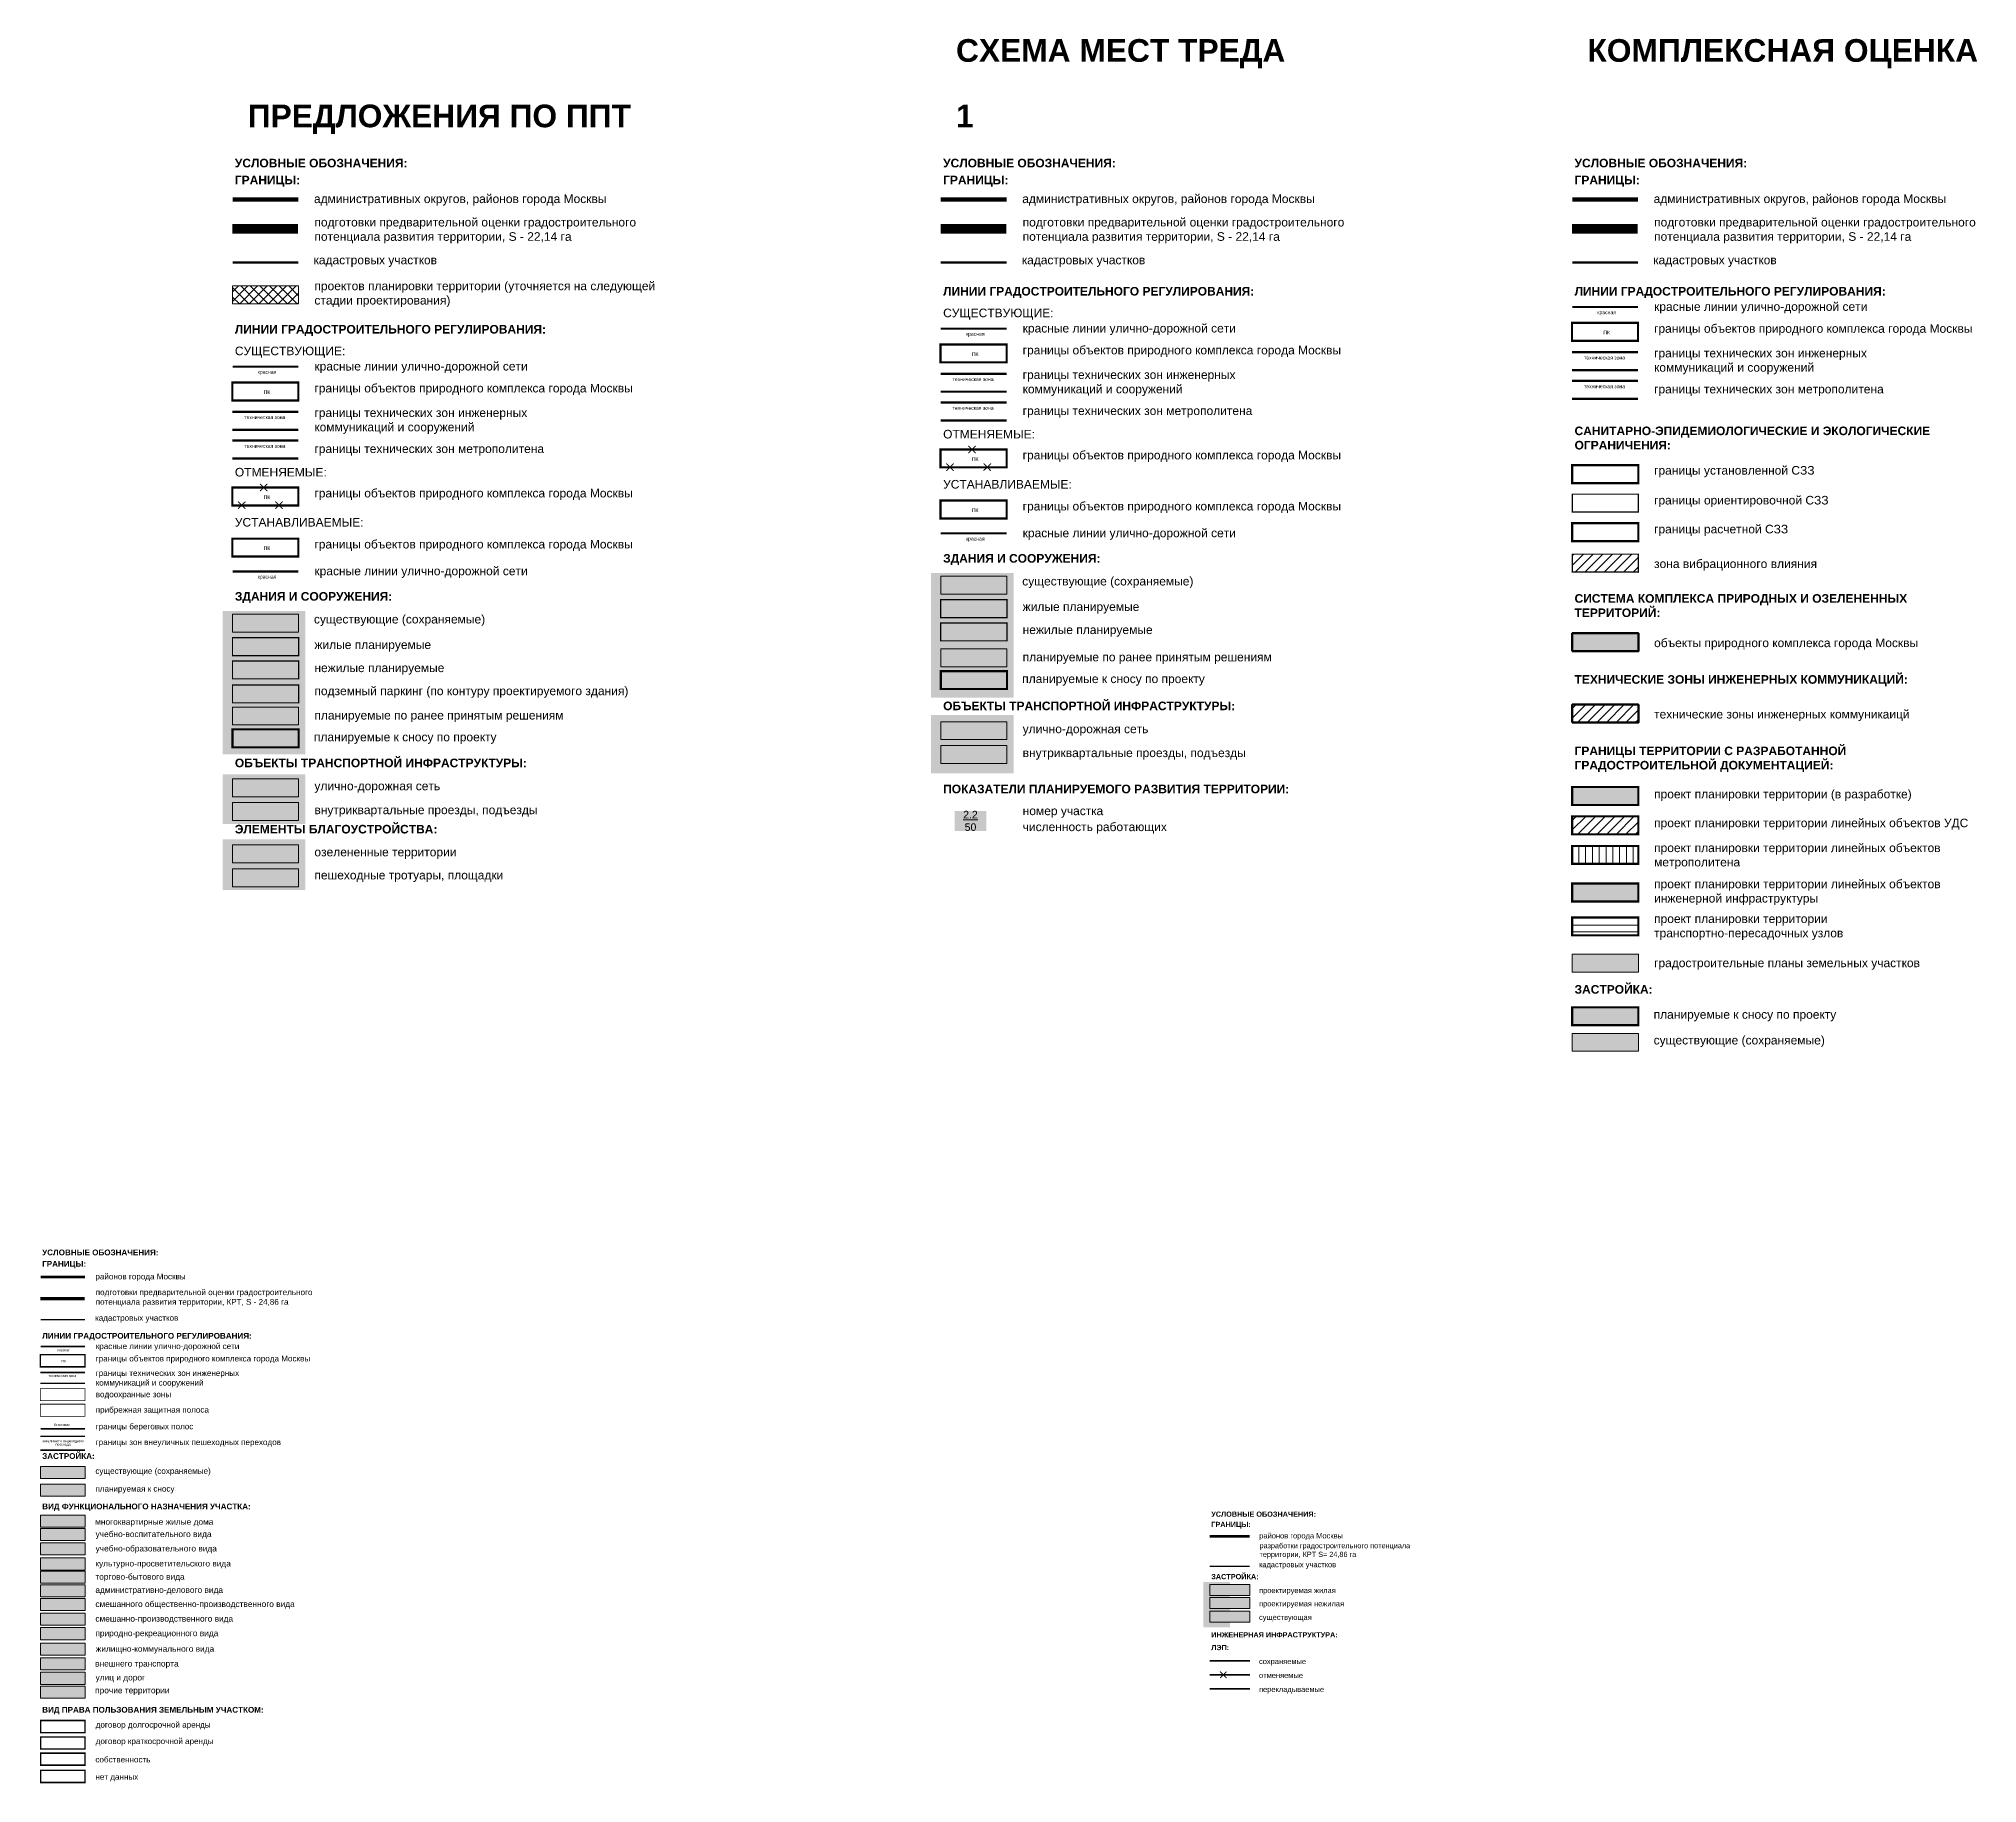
# Model space of a CAD drawing. Extents: x -129681 to -126463, y -103370 to -101447.
# Drawn here: x -128938 to -128035, y -102259 to -101447 of the extents above; entities that cross this region are included whole.
import ezdxf

# ---------------------------------------------------------------- set-up
doc = ezdxf.new("R2010")
doc.units = 0
doc.header["$MEASUREMENT"] = 0
for name, pattern in [('ACAD_ISO02W100', [15, 12, -3]), ('DASHED', [6, 4, -2]), ('JIS_02_1.0', [2, 1, -1]), ('L00s01s', [3, 3, 0]), ('L00s04s', [8, 6, -2])]:
    doc.linetypes.add(name, pattern=pattern)
for name, color, linetype, true_color in [('000_смеш_общ_производ', 253, 'Continuous', 0xad84ae), ('000_торгового бытового', 31, 'Continuous', 0xf4b598), ('Административные', 9, 'Continuous', 0xcbb2cc), ('Внешний транспорт', 253, 'Continuous', 0x999999), ('Жил-комм', 9, 'Continuous', 0xd7c6c1), ('Культур-просвет', 21, 'Continuous', 0xf99f9f), ('Многоквартирная', 41, 'Continuous', 0xf9e79f), ('образовани', 9, 'Continuous', 0xd5a9aa), ('природно-рекреационные', 73, 'Continuous', 0x9ab970), ('прочие', 254, 'Continuous', 0xe0e0e0), ('Смеш_производственные', 9, 'Continuous', 0xb1b5e1), ('УДС', 7, 'Continuous', 0xfefefe), ('Учебно-воспитательные', 254, 'Continuous', 0xcde1b7)]:
    doc.layers.add(name, color=color, linetype=linetype, true_color=true_color)
for name, color, linetype, lineweight in [('16F_17F', 1, 'L00s17b', 0), ('18F', 1, 'L00s18b', 0), ('1B', 1, 'L00s01s', 0), ('29B', 1, 'L00s04s', 0), ('В_ЗАСТР_снос_Л', 2, 'DASHED', 50), ('Гр подготовки', 192, 'JIS_02_1.0', 50), ('ЗАСТР_Пр_нежилая_Л', 7, 'Continuous', 30), ('ЗАСТР_Принятые решен_Л', 7, 'Continuous', 30), ('ЗАСТР_Сущ_Л', 7, 'Continuous', 30), ('ТЕКСТ_условные', 7, 'Continuous', 13), ('ТРАНС_Сущ_проезды_Л', 7, 'Continuous', 15), ('ТРАНС_Сущ_УДС_Л', 7, 'Continuous', 15)]:
    doc.layers.add(name, color=color, linetype=linetype, lineweight=lineweight)
for name, color, linetype in [('17F_2B', 1, 'L00s17b'), ('Договор долгосрочной аренды', 150, 'Continuous'), ('ЗАСТР_Пр_паркинг_Л', 220, 'ACAD_ISO02W100'), ('крестики', 7, 'Continuous'), ('ППТ_в разработке', 30, 'Continuous'), ('ППТЛО_ИНЖ', 12, 'Continuous'), ('Штриховка_участков_проект', 7, 'Continuous')]:
    doc.layers.add(name, color=color, linetype=linetype)
for name, color, linetype, lineweight, true_color in [('БЛ_Пр_зелень_Ш', 64, 'Continuous', 9, 0x839c21), ('БЛ_Пр_тротуар_Ш', 51, 'Continuous', 9, 0xfdf0aa), ('ЗАСТР_Пр_жилая_Ш', 24, 'Continuous', 9, 0x922e07), ('ЗАСТР_Пр_нежилая_Ш', 30, 'Continuous', 9, 0xfb8218), ('ЗАСТР_Принятые решен_Ш', 21, 'Continuous', 9, 0xfda85e), ('ЗАСТР_Сущ_Ш', 253, 'Continuous', 9, 0xaaa096), ('Раб места_ГП4', 18, 'Continuous', 15, 0x000000), ('ТРАНС_Сущ_проезды_Ш', 254, 'Continuous', 9, 0xe3e3e3), ('ТРАНС_Сущ_УДС_Ш', 9, 'Continuous', 9, 0xc9c9c9)]:
    doc.layers.add(name, color=color, linetype=linetype, lineweight=lineweight, true_color=true_color)
doc.styles.add('PLANSHET', font='arial.ttf', dxfattribs={"height": 4})
doc.styles.get("Standard").update_dxf_attribs({"font": 'arial.ttf'})
doc.styles.add('УСЛОВКИ', font='calibri.ttf', dxfattribs={"height": 10})
doc.linetypes.add('L00s17b', pattern='A,3,-2,0.5,-2,3,[144,RED_LNS.shx,S=2,R=0,X=-1.5,Y=-2.5],3,-2,0.5,-2,3', length=21)
doc.linetypes.add('L00s18b', pattern='A,10,[165,RED_LNS.shx,S=2,R=0,X=0,Y=-2.5],10', length=20)

msp = doc.modelspace()

# ---------------------------------------------------------------- texts
at = {"attachment_point": 1}
for s, width, gutter_width, insert, char_height in [('{\\fArial|b1|i0|c204|p34;УСЛОВНЫЕ ОБОЗНАЧЕНИЯ:}', 171.0764, 12.5, (-128847.1, -101502.61), 4), ('{\\fArial|b1|i0|c204|p34;УСЛОВНЫЕ ОБОЗНАЧЕНИЯ:}', 171.0764, 12.5, (-128517.08, -101502.61), 4), ('{\\fArial|b1|i0|c204|p34;УСЛОВНЫЕ ОБОЗНАЧЕНИЯ:}', 171.0764, 12.5, (-128222.86, -101502.61), 4), ('{\\fArial|b1|i0|c204|p34;ГРАНИЦЫ:}', 171.0764, 12.5, (-128847.1, -101510.5), 4), ('{\\fArial|b1|i0|c204|p34;ГРАНИЦЫ:}', 171.0764, 12.5, (-128517.08, -101510.5), 4), ('{\\fArial|b1|i0|c204|p34;ГРАНИЦЫ:}', 171.0764, 12.5, (-128222.86, -101510.5), 4), ('подготовки предварительной оценки градостроительного потенциала развития территории, S - 22,14 га', 171.0764, 12.5, (-128810.04, -101530.16), 4), ('подготовки предварительной оценки градостроительного потенциала развития территории, S - 22,14 га', 171.0764, 12.5, (-128480.02, -101530.16), 4), ('подготовки предварительной оценки градостроительного потенциала развития территории, S - 22,14 га', 171.0764, 12.5, (-128185.8, -101530.16), 4), ('проектов планировки территории (уточняется на следующей стадии проектирования)', 171.0764, 12.5, (-128810.04, -101559.85), 4), ('{\\fArial|b1|i0|c204|p34;ЛИНИИ ГРАДОСТРОИТЕЛЬНОГО РЕГУЛИРОВАНИЯ:}', 171.0764, 12.5, (-128517.08, -101562.33), 4), ('{\\fArial|b1|i0|c204|p34;ЛИНИИ ГРАДОСТРОИТЕЛЬНОГО РЕГУЛИРОВАНИЯ:}', 171.0764, 12.5, (-128222.86, -101562.33), 4), ('красные линии улично-дорожной сети', 171.0764, 12.5, (-128185.8, -101569.47), 4), ('СУЩЕСТВУЮЩИЕ:', 171.0764, 12.5, (-128517.08, -101572.42), 4), ('{\\fArial|b1|i0|c204|p34;ЛИНИИ ГРАДОСТРОИТЕЛЬНОГО РЕГУЛИРОВАНИЯ:}', 171.0764, 12.5, (-128847.1, -101580.04), 4), ('красные линии улично-дорожной сети', 171.0764, 12.5, (-128480.02, -101579.55), 4), ('границы объектов природного комплекса города Москвы', 171.0764, 12.5, (-128185.8, -101579.68), 4), ('СУЩЕСТВУЮЩИЕ:', 171.0764, 12.5, (-128847.1, -101590.13), 4), ('красные линии улично-дорожной сети', 171.0764, 12.5, (-128810.04, -101597.26), 4), ('границы объектов природного комплекса города Москвы', 171.0764, 12.5, (-128480.02, -101589.75), 4), ('границы технических зон инженерных коммуникаций и сооружений', 133.5426, 12.5, (-128185.8, -101591.15), 4), ('границы технических зон инженерных коммуникаций и сооружений', 133.5426, 12.5, (-128480.02, -101601.22), 4), ('границы объектов природного комплекса города Москвы', 171.0764, 12.5, (-128810.04, -101607.47), 4), ('границы технических зон метрополитена', 133.5426, 12.5, (-128185.8, -101607.92), 4), ('границы технических зон инженерных коммуникаций и сооружений', 133.5426, 12.5, (-128810.04, -101618.93), 4), ('границы технических зон метрополитена', 133.5426, 12.5, (-128480.02, -101618), 4), ('ОТМЕНЯЕМЫЕ:', 171.0764, 12.5, (-128517.08, -101628.92), 4), ('{\\fArial|b1|i0|c204|p34;\\H1.00001x;\\C7;САНИТАРНО-ЭПИДЕМИОЛОГИЧЕСКИЕ И ЭКОЛОГИЧЕСКИЕ ОГРАНИЧЕНИЯ\\H0.99999x;\\C256;:}', 171.0764, 12.5, (-128222.86, -101627.38), 4), ('границы технических зон метрополитена', 133.5426, 12.5, (-128810.04, -101635.71), 4), ('границы объектов природного комплекса города Москвы', 171.0764, 12.5, (-128480.02, -101638.67), 4), ('ОТМЕНЯЕМЫЕ:', 171.0764, 12.5, (-128847.1, -101646.63), 4), ('границы установленной СЗЗ', 82.1419, 12.5, (-128185.8, -101645.77), 4), ('границы объектов природного комплекса города Москвы', 171.0764, 12.5, (-128810.04, -101656.39), 4), ('УСТАНАВЛИВАЕМЫЕ:', 171.0764, 12.5, (-128517.08, -101652.25), 4), ('границы ориентировочной СЗЗ', 82.1419, 12.5, (-128185.8, -101659.68), 4), ('границы объектов природного комплекса города Москвы', 171.0764, 12.5, (-128480.02, -101662.47), 4), ('УСТАНАВЛИВАЕМЫЕ:', 171.0764, 12.5, (-128847.1, -101669.97), 4), ('красные линии улично-дорожной сети', 171.0764, 12.5, (-128480.02, -101674.95), 4), ('\\pxt8;границы расчетной СЗЗ', 82.1419, 12.5, (-128185.8, -101673.15), 4), ('границы объектов природного комплекса города Москвы', 171.0764, 12.5, (-128810.04, -101680.18), 4), ('{\\fArial|b1|i0|c204|p34;ЗДАНИЯ И СООРУЖЕНИЯ:}', 171.0764, 12.5, (-128517.08, -101686.79), 4), ('красные линии улично-дорожной сети', 171.0764, 12.5, (-128810.04, -101692.66), 4), ('зона вибрационного влияния', 82.1419, 12.5, (-128185.8, -101689.3), 4), ('{\\fArial|b1|i0|c204|p34;ЗДАНИЯ И СООРУЖЕНИЯ:}', 171.0764, 12.5, (-128847.1, -101704.5), 4), ('{\\fArial|b1|i0|c204|p34;\\H1.00001x;\\C7;СИСТЕМА КОМПЛЕКСА ПРИРОДНЫХ И ОЗЕЛЕНЕННЫХ ТЕРРИТОРИЙ\\H0.99999x;\\C256;:}', 171.0764, 12.5, (-128222.86, -101705.46), 4), ('жилые планируемые', 133.5426, 12.5, (-128480.02, -101709.29), 4), ('нежилые планируемые', 133.5426, 12.5, (-128480.02, -101720.06), 4), ('жилые планируемые', 133.5426, 12.5, (-128810.04, -101727.01), 4), ('объекты природного комплекса города Москвы', 138.1248, 12.5, (-128185.8, -101726.15), 4), ('нежилые планируемые', 133.5426, 12.5, (-128810.04, -101737.78), 4), ('планируемые по ранее принятым решениям', 133.5426, 12.5, (-128480.02, -101732.76), 4), ('{\\C7;подземный паркинг (по контуру проектируемого здания)}', 161.894, 12.5, (-128810.04, -101748.54), 4), ('{\\fArial|b1|i0|c204|p34;\\H1.00001x;\\C7;ТЕХНИЧЕСКИЕ ЗОНЫ ИНЖЕНЕРНЫХ КОММУНИКАЦИЙ\\H0.99999x;\\C256;:}', 171.0764, 12.5, (-128222.86, -101743.21), 4), ('{\\fArial|b1|i0|c204|p34;ОБЪЕКТЫ ТРАНСПОРТНОЙ ИНФРАСТРУКТУРЫ:}', 171.0764, 12.5, (-128517.08, -101755.52), 4), ('технические зоны инженерных коммуникаицй', 138.1248, 12.5, (-128185.8, -101759.4), 4), ('планируемые по ранее принятым решениям', 133.5426, 12.5, (-128810.04, -101759.88), 4), ('улично-дорожная сеть', 133.5426, 12.5, (-128480.02, -101766.25), 4), ('{\\fArial|b1|i0|c204|p34;\\H1.00001x;\\C7;ГРАНИЦЫ ТЕРРИТОРИИ С РАЗРАБОТАННОЙ ГРАДОСТРОИТЕЛЬНОЙ ДОКУМЕНТАЦИЕЙ\\H0.99999x;\\C256;:}', 171.0764, 12.5, (-128222.86, -101776.48), 4), ('{\\fArial|b1|i0|c204|p34;ОБЪЕКТЫ ТРАНСПОРТНОЙ ИНФРАСТРУКТУРЫ:}', 171.0764, 12.5, (-128847.1, -101782.1), 4), ('внутриквартальные проезды, подъезды', 133.5426, 12.5, (-128480.02, -101777.39), 4), ('улично-дорожная сеть', 133.5426, 12.5, (-128810.04, -101792.83), 4), ('{\\fArial|b1|i0|c204|p34;ПОКАЗАТЕЛИ ПЛАНИРУЕМОГО РАЗВИТИЯ ТЕРРИТОРИИ:}', 171.0764, 12.5, (-128517.08, -101794.24), 4), ('{\\H1.00001x;\\C7;проект планировки территории (в разработке)}', 133.5426, 12.5, (-128185.8, -101796.6), 4), ('{\\fArial|b1|i0|c204|p34;ЭЛЕМЕНТЫ БЛАГОУСТРОЙСТВА:}', 171.0764, 12.5, (-128847.1, -101812.96), 4), ('внутриквартальные проезды, подъезды', 133.5426, 12.5, (-128810.04, -101803.98), 4), ('численность работающих', 133.5426, 12.5, (-128480.02, -101811.88), 4), ('номер участка', 133.5426, 12.5, (-128480.02, -101804.43), 4), ('{\\H1.00001x;\\C7;проект планировки территории линейных объектов УДС}', 147.1513, 12.5, (-128185.8, -101810.05), 4), ('{\\H1.00001x;\\C7;проект планировки территории линейных объектов метрополитена}', 164.8388, 12.5, (-128185.8, -101821.65), 4), ('озелененные территории', 133.5426, 12.5, (-128810.04, -101823.61), 4), ('пешеходные тротуары, площадки', 133.5426, 12.5, (-128810.04, -101834.37), 4), ('{\\H1.00001x;\\C7;проект планировки территории линейных объектов инженерной инфраструктуры}', 133.5426, 12.5, (-128185.8, -101838.49), 4), ('{\\H1.00001x;\\C7;проект планировки территории транспортно-пересадочных узлов}', 133.5426, 12.5, (-128185.8, -101854.69), 4), ('{\\H1.00001x;\\C7;градостроительные планы земельных участков}', 133.5426, 12.5, (-128185.8, -101875.27), 4), ('{\\fArial|b1|i0|c204|p34;ЗАСТРОЙКА:}', 171.0764, 12.5, (-128222.86, -101887.62), 4), ('{\\fArial|b1|i0|c204|p34;УСЛОВНЫЕ ОБОЗНАЧЕНИЯ:}', 115.2438, 8.42, (-128936.9, -102010.83), 2.6946), ('{\\fArial|b1|i0|c204|p34;ГРАНИЦЫ:}', 115.2438, 8.42, (-128936.9, -102016.14), 2.6946), ('подготовки предварительной оценки градостроительного потенциала развития территории, КРТ, S - 24,86 га', 115.2438, 8.42, (-128911.94, -102029.38), 2.69456), ('{\\fArial|b1|i0|c204|p34;ЛИНИИ ГРАДОСТРОИТЕЛЬНОГО РЕГУЛИРОВАНИЯ:}', 115.2438, 8.42, (-128936.9, -102049.69), 2.6946), ('красные линии улично-дорожной сети', 115.2438, 8.42, (-128911.94, -102054.51), 2.6946), ('границы объектов природного комплекса города Москвы', 115.2438, 8.42, (-128911.94, -102060.27), 2.6946), ('границы технических зон инженерных коммуникаций и сооружений', 89.9595, 8.42, (-128911.94, -102067.04), 2.6946), ('водоохранные зоны', 89.9595, 8.42, (-128911.94, -102076.95), 2.6946), ('прибрежная защитная полоса', 89.9595, 8.42, (-128911.94, -102084.13), 2.6946), ('{\\C7;границы береговых полос}', 115.2438, 8.42, (-128911.94, -102091.9), 2.6946), ('границы зон внеуличных пешеходных переходов', 89.9595, 8.42, (-128911.94, -102099.23), 2.6946), ('{\\fArial|b1|i0|c204|p34;ЗАСТРОЙКА:}', 115.2438, 8.42, (-128936.9, -102105.7), 2.6946), ('{\\fArial|b1|i0|c204|p34;\\H1.00001x;\\C7;ВИД ФУНКЦИОНАЛЬНОГО НАЗНАЧЕНИЯ УЧАСТКА\\H0.99999x;\\C256;:}', 115.2438, 8.42, (-128936.9, -102129.19), 2.6946), ('{\\fArial|b1|i0|c204|p34;УСЛОВНЫЕ ОБОЗНАЧЕНИЯ:}', 103.7932, 7.58, (-128392.14, -102132.91), 2.4268), ('{\\fArial|b1|i0|c204|p34;ГРАНИЦЫ:}', 103.7932, 7.58, (-128392.14, -102137.7), 2.4268), ('разработки градостроительного потенциала территории, КРТ S= 24,86 га ', 88.2486, 7.58, (-128369.66, -102147.59), 2.4268), ('{\\fArial|b1|i0|c204|p34;\\H1.00001x;\\C7;ЗАСТРОЙКА\\H0.99999x;\\C256;:}', 103.7932, 7.58, (-128392.14, -102162.02), 2.4268), ('{\\fArial|b1|i0|c204|p34;\\H1.00001x;\\C7;ИНЖЕНЕРНАЯ ИНФРАСТРУКТУРА\\H0.99999x;\\C256;:}', 103.7932, 7.58, (-128392.14, -102189.13), 2.4268), ('{\\fArial|b1|i0|c204|p34;\\H1.00001x;\\C7;ЛЭП\\H0.99999x;\\C256;:}', 103.7932, 7.58, (-128392.14, -102195.07), 2.4268), ('{\\fArial|b1|i0|c204|p34;ВИД ПРАВА ПОЛЬЗОВАНИЯ ЗЕМЕЛЬНЫМ УЧАСТКОМ:}', 115.2438, 8.42, (-128936.9, -102223.93), 2.6946)]:
    msp.add_mtext_dynamic_manual_height_columns(s, width=width, gutter_width=gutter_width, heights=[0], dxfattribs=dict(at, insert=insert, char_height=char_height))
at = {"layer": '18F', "attachment_point": 1, "style": 'PLANSHET'}
for s, insert, char_height, width in [('\\pxsm0.85;{\\H1.00001x;\\C7;\\P\\ps*,qc;\\Ftxt|c204;\\C256;красная}', (-128221.69, -101570.9), 1.7, 27.5784), ('\\pxsm0.85;{\\H1.00001x;\\C7;\\P\\ps*,qc;\\Ftxt|c204;\\C256;красная}', (-128515.91, -101580.97), 1.7, 27.5784), ('\\pxsm0.85;{\\fArial|b0|i0|c204|p34;\\H1.00001x;\\C7;\\P\\ps*,qc;\\Ftxt|c204;\\C256;ПК}', (-128221.69, -101580.31), 1.7, 27.5784), ('\\pxsm0.85;{\\fArial|b0|i0|c204|p34;\\H1.00001x;\\C7;\\P\\ps*,qc;\\Ftxt|c204;\\C256;ПК}', (-128515.91, -101590.38), 1.7, 27.5784), ('\\pxsm0.85;{\\H1.00001x;\\C7;\\P\\ps*,qc;\\Ftxt|c204;\\C256;красная}', (-128845.93, -101598.68), 1.7, 27.5784), ('\\pxsm0.85;{\\fArial|b0|i0|c204|p34;\\H1.00001x;\\C7;\\P\\ps*,qc;\\Ftxt|c204;\\C256;ПК}', (-128845.93, -101608.09), 1.7, 27.5784), ('\\pxsm0.85;{\\fArial|b0|i0|c204|p34;\\H1.00001x;\\C7;\\P\\ps*,qc;\\Ftxt|c204;\\C256;ПК}', (-128515.91, -101639.3), 1.7, 27.5784), ('\\pxsm0.85;{\\fArial|b0|i0|c204|p34;\\H1.00001x;\\C7;\\P\\ps*,qc;\\Ftxt|c204;\\C256;ПК}', (-128845.93, -101657.01), 1.7, 27.5784), ('\\pxsm0.85;{\\H1.00001x;\\C7;\\P\\ps*,qc;\\Ftxt|c204;\\C256;красная}', (-128936.12, -102055.47), 1.1452, 18.5779), ('\\pxsm0.85;{\\fArial|b0|i0|c204|p34;\\H1.00001x;\\C7;\\P\\ps*,qc;\\Ftxt|c204;\\C256;ПК}', (-128936.12, -102060.69), 1.1452, 18.5779), ('\\pxsm0.85;{\\H1.00001x;\\C7;\\P\\ps*;\\Ftxt|c204;\\C256;береговая}', (-128931.47, -102090.27), 1.1452, 18.5779)]:
    msp.add_mtext(s, dxfattribs=dict(at, insert=insert, char_height=char_height, width=width))
at = {"layer": '18F', "color": 18, "true_color": 0x000000, "char_height": 1.7, "width": 27.5784, "attachment_point": 1, "style": 'PLANSHET'}
for s, insert in [('\\pxsm0.85;{\\H1.00001x;\\C7;\\P\\ps*,qc;\\Ftxt|c204;\\C256;\\c0;ПК}', (-128515.91, -101663.09)), ('\\pxsm0.85;{\\H1.00001x;\\C7;\\P\\ps*,qc;\\Ftxt|c204;\\C256;\\c0;ПК}', (-128845.93, -101680.81)), ('\\pxsm0.85;{\\H1.00001x;\\C7;\\P\\ps*,qc;\\Ftxt|c204;\\C256;\\c0;красная}', (-128515.91, -101676.37)), ('\\pxsm0.85;{\\H1.00001x;\\C7;\\P\\ps*,qc;\\Ftxt|c204;\\C256;\\c0;красная}', (-128845.93, -101694.08))]:
    msp.add_mtext(s, dxfattribs=dict(at, insert=insert))
at = {"layer": '29B', "style": 'PLANSHET'}
for s, insert, char_height, width, attachment_point in [('\\pxsm0.85;{\\fArial|b0|i0|c204|p34;\\H1.00001x;\\C7;\\P\\ps*,qc;\\Ftxt|c204;\\C256;техническая зона}', (-128221.69, -101592.02), 1.7, 25.5812, 1), ('\\pxsm0.85;{\\fArial|b0|i0|c204|p34;\\H1.00001x;\\C7;\\P\\ps*,qc;\\Ftxt|c204;\\C256;техническая зона}', (-128515.91, -101602.09), 1.7, 25.5812, 1), ('\\pxsm0.85;{\\fArial|b0|i0|c204|p34;\\H1.00001x;\\C7;\\P\\ps*,qc;\\Ftxt|c204;\\C256;техническая зона}', (-128221.69, -101605.39), 1.7, 25.5812, 1), ('\\pxsm0.85;{\\fArial|b0|i0|c204|p34;\\H1.00001x;\\C7;\\P\\ps*,qc;\\Ftxt|c204;\\C256;техническая зона}', (-128845.93, -101619.8), 1.7, 25.5812, 1), ('\\pxsm0.85;{\\fArial|b0|i0|c204|p34;\\H1.00001x;\\C7;\\P\\ps*,qc;\\Ftxt|c204;\\C256;техническая зона}', (-128515.91, -101615.46), 1.7, 25.5812, 1), ('\\pxsm0.85;{\\fArial|b0|i0|c204|p34;\\H1.00001x;\\C7;\\P\\ps*,qc;\\Ftxt|c204;\\C256;техническая зона}', (-128845.93, -101633.18), 1.7, 25.5812, 1), ('\\pxsm0.85;{\\fArial|b0|i0|c204|p34;\\H1.00001x;\\C7;\\P\\ps*,qc;\\Ftxt|c204;\\C256;техническая зона}', (-128936.12, -102067.44), 1.1452, 17.2325, 1), ('\\pxsm0.85;{\\H1.00001x;\\C7;\\P\\ps*;\\Ftxt|c204;\\C256;внеуличного пешеходного перехода}', (-128927.16, -102100.19), 1.1452, 21.7289, 5)]:
    msp.add_mtext(s, dxfattribs=dict(at, insert=insert, char_height=char_height, width=width, attachment_point=attachment_point))
at = {"layer": 'Раб места_ГП4', "transparency": 33554661, "insert": (-128504.33, -101811.12), "char_height": 3.5, "attachment_point": 5, "bg_fill": 1, "box_fill_scale": 1, "bg_fill_color": 7, "bg_fill_true_color": 16777215, "bg_fill_transparency": 0}
msp.add_mtext_dynamic_manual_height_columns('{\\L2.2\\P\\pxqc;\\l\\C1;50}', width=14.8145, gutter_width=6.81, heights=[16.42], dxfattribs=at)
at = {"layer": 'ТЕКСТ_условные', "color": 7, "transparency": 33554687, "style": 'PLANSHET'}
for s, height, p in [('административных округов, районов города Москвы', 4, (-128810.24, -101523.25)), ('административных округов, районов города Москвы', 4, (-128480.22, -101523.25)), ('административных округов, районов города Москвы', 4, (-128186, -101523.25)), ('кадастровых участков', 4, (-128810.41, -101551.77)), ('кадастровых участков', 4, (-128480.39, -101551.77)), ('кадастровых участков', 4, (-128186.17, -101551.77)), ('существующие (сохраняемые) ', 4, (-128480.24, -101701.42)), ('существующие (сохраняемые) ', 4, (-128810.26, -101719.13)), ('планируемые к сносу по проекту  ', 4, (-128480.24, -101746.9)), ('планируемые к сносу по проекту  ', 4, (-128810.26, -101774.01)), ('планируемые к сносу по проекту  ', 4, (-128186.02, -101903.29)), ('существующие (сохраняемые) ', 4, (-128186.02, -101915.28)), ('районов города Москвы', 2.6946, (-128912.08, -102024.73)), ('кадастровых участков', 2.6946, (-128912.19, -102044.04)), ('существующие (сохраняемые) ', 2.6946, (-128912.09, -102115.35)), ('планируемая к сносу', 2.6946, (-128912.09, -102123.62)), ('многоквартирные жилые дома', 2.7727, (-128912.2, -102139.07)), ('учебно-воспитательного вида', 2.7727, (-128912, -102144.8)), ('районов города Москвы', 2.5, (-128369.78, -102145.43)), ('учебно-образовательного вида', 2.7727, (-128912, -102151.5)), ('культурно-просветительского вида', 2.7727, (-128912.09, -102158.5)), ('кадастровых участков', 2.5, (-128369.89, -102158.88)), ('торгово-бытового вида', 2.7727, (-128912.09, -102164.65)), ('смешанного общественно-производственного вида', 2.7727, (-128912.09, -102177.39)), ('административно-делового вида', 2.7727, (-128912.08, -102170.82)), ('проектируемая жилая', 2.5, (-128369.9, -102170.92)), ('проектируемая нежилая', 2.5, (-128369.9, -102177.07)), ('смешанно-производственного вида', 2.7727, (-128912.09, -102184.2)), ('существующая', 2.5, (-128369.9, -102183.43)), ('природно-рекреационного вида', 2.7727, (-128912.09, -102190.98)), ('жилищно-коммунального вида', 2.7727, (-128911.94, -102198.25)), ('сохраняемые', 2.5, (-128369.9, -102203.97)), ('улиц и дорог', 2.7727, (-128912, -102211.61)), ('внешнего транспорта', 2.7727, (-128912.19, -102205.13)), ('отменяемые', 2.5, (-128369.9, -102210.48)), ('прочие территории', 2.7727, (-128912.19, -102217.6)), ('перекладываемые', 2.5, (-128369.9, -102216.99)), ('договор долгосрочной аренды', 2.6946, (-128911.94, -102233.58)), ('договор краткосрочной аренды', 2.6946, (-128911.94, -102241.25)), ('собственность', 2.6946, (-128912.09, -102249.8)), ('нет данных', 2.695, (-128912.09, -102257.86))]:
    msp.add_text(s, height=height, dxfattribs=at).set_placement(p)
at = {"layer": 'ТЕКСТ_условные', "transparency": 33554687, "char_height": 10.584, "attachment_point": 1, "style": 'УСЛОВКИ'}
for s, insert in [('{\\fArial|b1|i0|c204|p34;СХЕМА МЕСТ ТРЕДА}', (-128511.08, -101446.85)), ('{\\fArial|b1|i0|c204|p34;КОМПЛЕКСНАЯ ОЦЕНКА}', (-128216.86, -101446.85)), ('{\\fArial|b1|i0|c204|p34;ПРЕДЛОЖЕНИЯ ПО ППТ}', (-128841.1, -101477.35)), ('{\\fArial|b1|i0|c204|p34;1}', (-128511.08, -101477.35))]:
    msp.add_mtext_dynamic_manual_height_columns(s, width=286.1548, gutter_width=30, heights=[0], dxfattribs=dict(at, insert=insert))

# ---------------------------------------------------------------- blocks, each defined once
blk = doc.blocks.new('крестик')
at = {"layer": 'крестики', "const_width": 0.7}
for points in [[(-9864.4, -15243.5), (-9856.8, -15243.5)], [(-9860.6, -15239.7), (-9860.6, -15247.3)]]:
    blk.add_lwpolyline(points, dxfattribs=at)

# ---------------------------------------------------------------- hatches: boundary and pattern name
at = {"true_color": 0xfffffe, "transparency": 33554559}
h = msp.add_hatch(color=7, dxfattribs=at)
h.dxf.hatch_style = 1
h.paths.add_polyline_path([(-128522.75, -101695.66), (-128484.29, -101695.66), (-128484.29, -101753.62), (-128522.75, -101753.62)])
h = msp.add_hatch(color=7, dxfattribs=at)
h.dxf.hatch_style = 1
h.paths.add_polyline_path([(-128852.78, -101713.37), (-128814.31, -101713.37), (-128814.31, -101780.06), (-128852.78, -101780.06)])
h = msp.add_hatch(color=7, dxfattribs=at)
h.dxf.hatch_style = 1
h.paths.add_polyline_path([(-128522.75, -101761.81), (-128484.29, -101761.81), (-128484.29, -101788.96), (-128522.75, -101788.96)])
h = msp.add_hatch(color=7, dxfattribs=at)
h.dxf.hatch_style = 1
h.paths.add_polyline_path([(-128852.78, -101789.37), (-128814.31, -101789.37), (-128814.31, -101812.55), (-128852.78, -101812.55)])
h = msp.add_hatch(color=7, dxfattribs=at)
h.dxf.hatch_style = 1
h.paths.add_polyline_path([(-128852.78, -101819.75), (-128814.31, -101819.75), (-128814.31, -101843.31), (-128852.78, -101843.31)])
at = {"layer": '000_смеш_общ_производ'}
h = msp.add_hatch(color=256, dxfattribs=at)
h.dxf.hatch_style = 1
h.paths.add_polyline_path([(-128916.89, -102173.45), (-128916.89, -102179.08), (-128937.64, -102179.08), (-128937.64, -102173.45)])
at = {"layer": '000_торгового бытового'}
h = msp.add_hatch(color=256, dxfattribs=at)
h.dxf.hatch_style = 1
h.paths.add_polyline_path([(-128937.64, -102160.7), (-128916.89, -102160.7), (-128916.89, -102166.33), (-128937.64, -102166.33)])
at = {"layer": 'Административные'}
h = msp.add_hatch(color=256, dxfattribs=at)
h.dxf.hatch_style = 1
h.paths.add_polyline_path([(-128937.64, -102172.68), (-128937.64, -102167.05), (-128916.89, -102167.05), (-128916.89, -102172.68)])
at = {"layer": 'БЛ_Пр_зелень_Ш'}
h = msp.add_hatch(color=256, dxfattribs=at)
h.dxf.hatch_style = 1
h.paths.add_polyline_path([(-128817.39, -101822.34), (-128848.19, -101822.34), (-128848.19, -101830.69), (-128817.39, -101830.69)])
at = {"layer": 'БЛ_Пр_тротуар_Ш'}
h = msp.add_hatch(color=256, dxfattribs=at)
h.dxf.hatch_style = 1
h.paths.add_polyline_path([(-128848.19, -101833.44), (-128817.39, -101833.44), (-128817.39, -101841.8), (-128848.19, -101841.8)])
at = {"layer": 'Внешний транспорт'}
h = msp.add_hatch(color=256, dxfattribs=at)
h.dxf.hatch_style = 1
h.paths.add_polyline_path([(-128937.64, -102206.72), (-128937.64, -102201.1), (-128916.89, -102201.1), (-128916.89, -102206.72)])
at = {"layer": 'Жил-комм'}
h = msp.add_hatch(color=256, dxfattribs=at)
h.dxf.hatch_style = 1
h.paths.add_polyline_path([(-128937.64, -102199.83), (-128937.64, -102194.21), (-128916.89, -102194.21), (-128916.89, -102199.83)])
at = {"layer": 'ЗАСТР_Пр_жилая_Ш'}
h = msp.add_hatch(color=256, dxfattribs=at)
h.dxf.hatch_style = 1
h.paths.add_polyline_path([(-128518.17, -101716.43), (-128487.36, -101716.43), (-128487.36, -101708.07), (-128518.17, -101708.07)])
h = msp.add_hatch(color=256, dxfattribs=at)
h.dxf.hatch_style = 1
h.paths.add_polyline_path([(-128848.19, -101734.14), (-128817.39, -101734.14), (-128817.39, -101725.79), (-128848.19, -101725.79)])
at = {"layer": 'ЗАСТР_Пр_нежилая_Ш'}
h = msp.add_hatch(color=256, dxfattribs=at)
h.dxf.hatch_style = 1
h.paths.add_polyline_path([(-128518.17, -101727.21), (-128487.36, -101727.21), (-128487.36, -101718.86), (-128518.17, -101718.86)])
h = msp.add_hatch(color=256, dxfattribs=at)
h.dxf.hatch_style = 1
h.paths.add_polyline_path([(-128848.19, -101744.93), (-128817.39, -101744.93), (-128817.39, -101736.57), (-128848.19, -101736.57)])
at = {"layer": 'ЗАСТР_Принятые решен_Ш'}
h = msp.add_hatch(color=256, dxfattribs=at)
h.dxf.hatch_style = 1
h.paths.add_polyline_path([(-128518.17, -101739.29), (-128487.36, -101739.29), (-128487.36, -101730.93), (-128518.17, -101730.93)])
h = msp.add_hatch(color=256, dxfattribs=at)
h.dxf.hatch_style = 1
h.paths.add_polyline_path([(-128848.19, -101766.4), (-128817.39, -101766.4), (-128817.39, -101758.05), (-128848.19, -101758.05)])
at = {"layer": 'ЗАСТР_Сущ_Ш'}
h = msp.add_hatch(dxfattribs=at)
h.set_pattern_fill('ANSI37', color=4)
h.set_pattern_definition([(45, (-127996.3097, -103460.6347), (-2.245064, 2.245064), []), (135, (-127996.3097, -103460.6347), (-2.245064, -2.245064), [])])
h.paths.add_polyline_path([(-128848.19, -101570.21), (-128817.39, -101570.21), (-128817.39, -101561.85), (-128848.19, -101561.85)])
at = {"layer": 'ЗАСТР_Сущ_Ш', "true_color": 0xb1a398}
h = msp.add_hatch(color=253, dxfattribs=at)
h.dxf.hatch_style = 1
h.paths.add_polyline_path([(-128518.17, -101705.47), (-128487.36, -101705.47), (-128487.36, -101697.12), (-128518.17, -101697.12)])
h = msp.add_hatch(color=253, dxfattribs=at)
h.dxf.hatch_style = 1
h.paths.add_polyline_path([(-128848.19, -101723.19), (-128817.39, -101723.19), (-128817.39, -101714.83), (-128848.19, -101714.83)])
at = {"layer": 'Культур-просвет'}
h = msp.add_hatch(color=256, dxfattribs=at)
h.dxf.hatch_style = 1
h.paths.add_polyline_path([(-128937.64, -102160.18), (-128937.64, -102154.55), (-128916.89, -102154.55), (-128916.89, -102160.18)])
at = {"layer": 'Многоквартирная'}
h = msp.add_hatch(color=256, dxfattribs=at)
h.dxf.hatch_style = 1
h.paths.add_polyline_path([(-128916.89, -102134.59), (-128937.64, -102134.59), (-128937.64, -102140.21), (-128916.89, -102140.21)])
at = {"layer": 'Многоквартирная', "true_color": 0x832122}
h = msp.add_hatch(color=246, dxfattribs=at)
h.dxf.hatch_style = 1
h.paths.add_polyline_path([(-128374.12, -102166.88), (-128392.81, -102166.88), (-128392.81, -102171.95), (-128374.12, -102171.95)])
at = {"layer": 'Многоквартирная', "true_color": 0xe3bb35}
h = msp.add_hatch(color=43, dxfattribs=at)
h.dxf.hatch_style = 1
h.paths.add_polyline_path([(-128374.12, -102173.03), (-128392.81, -102173.03), (-128392.81, -102178.1), (-128374.12, -102178.1)])
at = {"layer": 'Многоквартирная', "true_color": 0xaaa096}
h = msp.add_hatch(color=253, dxfattribs=at)
h.dxf.hatch_style = 1
h.paths.add_polyline_path([(-128374.12, -102179.39), (-128392.81, -102179.39), (-128392.81, -102184.46), (-128374.12, -102184.46)])
at = {"layer": 'образовани'}
h = msp.add_hatch(color=256, dxfattribs=at)
h.dxf.hatch_style = 1
h.paths.add_polyline_path([(-128916.89, -102147.51), (-128937.64, -102147.51), (-128937.64, -102153.14), (-128916.89, -102153.14)])
at = {"layer": 'ППТ_в разработке', "lineweight": 30, "transparency": 33554559}
h = msp.add_hatch(color=256, dxfattribs=at)
h.dxf.hatch_style = 1
h.paths.add_polyline_path([(-128223.95, -101803.69), (-128193.14, -101803.69), (-128193.14, -101795.34), (-128223.95, -101795.34)])
at = {"layer": 'ППТЛО_ИНЖ', "transparency": 33554559}
h = msp.add_hatch(color=256, dxfattribs=at)
h.dxf.hatch_style = 1
h.paths.add_polyline_path([(-128223.95, -101848.66), (-128193.14, -101848.66), (-128193.14, -101840.31), (-128223.95, -101840.31)])
h = msp.add_hatch(color=140, dxfattribs=at)
h.dxf.hatch_style = 1
h.paths.add_polyline_path([(-128223.95, -101881.63), (-128193.14, -101881.63), (-128193.14, -101873.28), (-128223.95, -101873.28)])
at = {"layer": 'природно-рекреационные'}
h = msp.add_hatch(color=256, dxfattribs=at)
h.dxf.hatch_style = 1
h.paths.add_polyline_path([(-128916.89, -102192.62), (-128937.64, -102192.62), (-128937.64, -102186.99), (-128916.89, -102186.99)])
at = {"layer": 'прочие'}
h = msp.add_hatch(color=256, dxfattribs=at)
h.dxf.hatch_style = 1
h.paths.add_polyline_path([(-128937.64, -102214.31), (-128916.89, -102214.31), (-128916.89, -102219.94), (-128937.64, -102219.94)])
at = {"layer": 'Смеш_производственные'}
h = msp.add_hatch(color=256, dxfattribs=at)
h.dxf.hatch_style = 1
h.paths.add_polyline_path([(-128916.89, -102180.21), (-128916.89, -102185.84), (-128937.64, -102185.84), (-128937.64, -102180.21)])
at = {"layer": 'ТЕКСТ_условные', "true_color": 0x000000}
h = msp.add_hatch(dxfattribs=at)
h.set_pattern_fill('ANSI31', color=18)
h.set_pattern_definition([(45, (-128532.0586, -101892.4865), (-2.245064, 2.245064), [])])
h.paths.add_polyline_path([(-128193.14, -101695.19), (-128193.14, -101686.83), (-128223.95, -101686.83), (-128223.95, -101695.19)])
at = {"layer": 'ТЕКСТ_условные', "true_color": 0xafd9aa}
h = msp.add_hatch(color=9, dxfattribs=at)
h.dxf.hatch_style = 1
h.paths.add_polyline_path([(-128223.95, -101732.04), (-128193.14, -101732.04), (-128193.14, -101723.68), (-128223.95, -101723.68)])
at = {"layer": 'ТЕКСТ_условные'}
h = msp.add_hatch(dxfattribs=at)
h.set_pattern_fill('ANSI31', color=4)
h.set_pattern_definition([(45, (-128532.0586, -101873.7994), (-2.245064, 2.245064), [])])
h.paths.add_polyline_path([(-128223.95, -101765.29), (-128193.14, -101765.29), (-128193.14, -101756.94), (-128223.95, -101756.94)])
h = msp.add_hatch(dxfattribs=at)
h.set_pattern_fill('ANSI31', color=5)
h.set_pattern_definition([(45, (-128532.0586, -101925.8853), (-2.245064, 2.245064), [])])
h.paths.add_polyline_path([(-128223.95, -101817.38), (-128193.14, -101817.38), (-128193.14, -101809.02), (-128223.95, -101809.02)])
h = msp.add_hatch(dxfattribs=at)
h.set_pattern_fill('ANSI31', color=4, angle=45)
h.set_pattern_definition([(90, (-128532.0586, -102034.2827), (-3.175, 0), [])])
h.paths.add_polyline_path([(-128223.95, -101831.14), (-128193.14, -101831.14), (-128193.14, -101822.79), (-128223.95, -101822.79)])
h = msp.add_hatch(dxfattribs=at)
h.set_pattern_fill('ANSI31', color=190, angle=315)
h.set_pattern_definition([(0, (-128532.0586, -102034.2827), (7e-16, 3.175), [])])
h.paths.add_polyline_path([(-128223.95, -101864.43), (-128193.14, -101864.43), (-128193.14, -101856.08), (-128223.95, -101856.08)])
at = {"layer": 'ТЕКСТ_условные', "true_color": 0xb1a398}
h = msp.add_hatch(color=253, dxfattribs=at)
h.dxf.hatch_style = 1
h.paths.add_polyline_path([(-128193.14, -101897.95), (-128223.95, -101897.95), (-128223.95, -101906.3), (-128193.14, -101906.3)])
h = msp.add_hatch(color=253, dxfattribs=at)
h.dxf.hatch_style = 1
h.paths.add_polyline_path([(-128223.95, -101910.12), (-128193.14, -101910.12), (-128193.14, -101918.47), (-128223.95, -101918.47)])
h = msp.add_hatch(color=253, dxfattribs=at)
h.dxf.hatch_style = 1
h.paths.add_polyline_path([(-128937.64, -102111.87), (-128916.89, -102111.87), (-128916.89, -102117.5), (-128937.64, -102117.5)])
h = msp.add_hatch(color=253, dxfattribs=at)
h.dxf.hatch_style = 1
h.paths.add_polyline_path([(-128937.64, -102120.14), (-128916.89, -102120.14), (-128916.89, -102125.77), (-128937.64, -102125.77)])
at = {"layer": 'ТРАНС_Сущ_проезды_Ш'}
h = msp.add_hatch(color=256, dxfattribs=at)
h.dxf.hatch_style = 1
h.paths.add_polyline_path([(-128518.17, -101776), (-128487.36, -101776), (-128487.36, -101784.35), (-128518.17, -101784.35)])
h = msp.add_hatch(color=256, dxfattribs=at)
h.dxf.hatch_style = 1
h.paths.add_polyline_path([(-128848.19, -101802.58), (-128817.39, -101802.58), (-128817.39, -101810.94), (-128848.19, -101810.94)])
at = {"layer": 'ТРАНС_Сущ_УДС_Ш', "true_color": 0x878787}
h = msp.add_hatch(color=252, dxfattribs=at)
h.dxf.hatch_style = 1
h.paths.add_polyline_path([(-128487.36, -101764.9), (-128518.17, -101764.9), (-128518.17, -101773.25), (-128487.36, -101773.25)])
h = msp.add_hatch(color=252, dxfattribs=at)
h.dxf.hatch_style = 1
h.paths.add_polyline_path([(-128817.39, -101791.48), (-128848.19, -101791.48), (-128848.19, -101799.83), (-128817.39, -101799.83)])
at = {"layer": 'УДС'}
h = msp.add_hatch(color=256, dxfattribs=at)
h.dxf.hatch_style = 1
h.paths.add_polyline_path([(-128916.89, -102213.45), (-128937.64, -102213.45), (-128937.64, -102207.82), (-128916.89, -102207.82)])
at = {"layer": 'Учебно-воспитательные'}
h = msp.add_hatch(color=256, dxfattribs=at)
h.dxf.hatch_style = 1
h.paths.add_polyline_path([(-128916.89, -102140.81), (-128937.64, -102140.81), (-128937.64, -102146.44), (-128916.89, -102146.44)])
at = {"layer": 'Штриховка_участков_проект', "true_color": 0xffffff, "transparency": 33554559}
h = msp.add_hatch(color=7, dxfattribs=at)
h.dxf.hatch_style = 1
h.paths.add_polyline_path([(-128395.79, -102165.8), (-128383.46, -102165.8), (-128383.46, -102186.82), (-128395.79, -102186.82)])

# ---------------------------------------------------------------- linework, layer by layer
at = {"color": 1, "const_width": 0.829}
msp.add_lwpolyline([(-128392.81, -102202.47), (-128374.12, -102202.47)], dxfattribs=at)
for points, const_width in [([(-128392.81, -102208.98), (-128374.12, -102208.98)], 0.829), ([(-128385.02, -102207.46), (-128388.04, -102210.49)], 0.439), ([(-128388.04, -102207.46), (-128385.02, -102210.49)], 0.439)]:
    msp.add_lwpolyline(points, dxfattribs=dict(const_width=const_width))
at = {"color": 212, "const_width": 0.829}
msp.add_lwpolyline([(-128392.81, -102215.48), (-128374.12, -102215.48)], dxfattribs=at)
at = {"layer": '16F_17F', "ltscale": 0.5, "const_width": 0.337, "flags": 128}
msp.add_lwpolyline([(-128937.73, -102082.88), (-128916.97, -102082.88), (-128916.97, -102088.51), (-128937.73, -102088.51)], close=True, dxfattribs=at)
at = {"layer": '17F_2B', "ltscale": 0.5, "const_width": 0.337, "flags": 128}
msp.add_lwpolyline([(-128937.73, -102075.65), (-128916.97, -102075.65), (-128916.97, -102081.28), (-128937.73, -102081.28)], close=True, dxfattribs=at)
at = {"layer": '18F', "flags": 128}
for points, const_width in [([(-128224.08, -101579.07), (-128193.27, -101579.07), (-128193.27, -101587.42), (-128224.08, -101587.42)], 1), ([(-128518.3, -101589.14), (-128487.49, -101589.14), (-128487.49, -101597.49), (-128518.3, -101597.49)], 1), ([(-128848.32, -101606.85), (-128817.51, -101606.85), (-128817.51, -101615.21), (-128848.32, -101615.21)], 1), ([(-128518.3, -101638.06), (-128487.49, -101638.06), (-128487.49, -101646.41), (-128518.3, -101646.41)], 1), ([(-128848.32, -101655.77), (-128817.51, -101655.77), (-128817.51, -101664.13), (-128848.32, -101664.13)], 1), ([(-128937.73, -102059.85), (-128916.97, -102059.85), (-128916.97, -102065.48), (-128937.73, -102065.48)], 0.674)]:
    msp.add_lwpolyline(points, close=True, dxfattribs=dict(at, const_width=const_width))
at = {"layer": '18F', "color": 18, "true_color": 0x000000, "const_width": 1, "flags": 128}
for points in [[(-128518.3, -101661.85), (-128487.49, -101661.85), (-128487.49, -101670.21), (-128518.3, -101670.21)], [(-128848.32, -101679.57), (-128817.51, -101679.57), (-128817.51, -101687.92), (-128848.32, -101687.92)]]:
    msp.add_lwpolyline(points, close=True, dxfattribs=at)
at = {"layer": '1B', "flags": 128}
for points, const_width in [([(-128223.95, -101571.69), (-128193.27, -101571.69)], 1), ([(-128518.17, -101581.76), (-128487.49, -101581.76)], 1), ([(-128848.19, -101599.48), (-128817.51, -101599.48)], 1), ([(-128937.64, -102056), (-128916.97, -102056)], 0.674)]:
    msp.add_lwpolyline(points, dxfattribs=dict(at, const_width=const_width))
at = {"layer": '1B', "color": 18, "true_color": 0x000000, "const_width": 1, "flags": 128}
for points in [[(-128518.17, -101677.16), (-128487.49, -101677.16)], [(-128848.19, -101694.88), (-128817.51, -101694.88)]]:
    msp.add_lwpolyline(points, dxfattribs=at)
at = {"layer": '29B', "flags": 128}
for points, const_width in [([(-128193.27, -101592.73), (-128224.08, -101592.73)], 1), ([(-128487.49, -101602.8), (-128518.3, -101602.8)], 1), ([(-128224.08, -101601.08), (-128193.27, -101601.08)], 1), ([(-128193.27, -101606.1), (-128224.08, -101606.1)], 1), ([(-128518.3, -101611.15), (-128487.49, -101611.15)], 1), ([(-128224.08, -101614.45), (-128193.27, -101614.45)], 1), ([(-128817.51, -101620.51), (-128848.32, -101620.51)], 1), ([(-128487.49, -101616.17), (-128518.3, -101616.17)], 1), ([(-128518.3, -101624.52), (-128487.49, -101624.52)], 1), ([(-128848.32, -101628.87), (-128817.51, -101628.87)], 1), ([(-128817.51, -101633.88), (-128848.32, -101633.88)], 1), ([(-128848.32, -101642.24), (-128817.51, -101642.24)], 1), ([(-128916.97, -102068.1), (-128937.73, -102068.1)], 0.674), ([(-128937.73, -102073.14), (-128916.97, -102073.14)], 0.674), ([(-128916.97, -102097.91), (-128937.73, -102097.91)], 0.674), ([(-128937.73, -102104.32), (-128916.97, -102104.32)], 0.674)]:
    msp.add_lwpolyline(points, dxfattribs=dict(at, const_width=const_width))
at = {"layer": '29B', "color": 5, "const_width": 0.674, "flags": 128}
msp.add_lwpolyline([(-128937.64, -102094.38), (-128916.97, -102094.38)], dxfattribs=at)
at = {"layer": 'В_ЗАСТР_снос_Л', "const_width": 1}
for points in [[(-128518.17, -101749.69), (-128487.36, -101749.69), (-128487.36, -101741.33), (-128518.17, -101741.33)], [(-128848.19, -101776.8), (-128817.39, -101776.8), (-128817.39, -101768.44), (-128848.19, -101768.44)], [(-128223.95, -101897.95), (-128193.14, -101897.95), (-128193.14, -101906.3), (-128223.95, -101906.3)]]:
    msp.add_lwpolyline(points, close=True, dxfattribs=at)
at = {"layer": 'Гр подготовки', "ltscale": 4.5, "const_width": 4.5, "flags": 128}
for points in [[(-128848.32, -101535.18), (-128817.63, -101535.18)], [(-128518.3, -101535.18), (-128487.61, -101535.18)], [(-128224.08, -101535.18), (-128193.39, -101535.18)]]:
    msp.add_lwpolyline(points, dxfattribs=at)
at = {"layer": 'Гр подготовки', "color": 172, "linetype": 'Continuous', "ltscale": 4.5, "const_width": 1.5, "flags": 128}
msp.add_lwpolyline([(-128937.73, -102033.7), (-128917.06, -102033.7)], dxfattribs=at)
at = {"layer": 'Договор долгосрочной аренды', "const_width": 0.674}
msp.add_lwpolyline([(-128937.64, -102235.89), (-128916.89, -102235.89), (-128916.89, -102230.26), (-128937.64, -102230.26)], close=True, dxfattribs=at)
at = {"layer": 'ЗАСТР_Пр_нежилая_Л', "lineweight": 0, "const_width": 0.588}
for points in [[(-128518.17, -101716.43), (-128487.36, -101716.43), (-128487.36, -101708.07), (-128518.17, -101708.07)], [(-128518.17, -101727.21), (-128487.36, -101727.21), (-128487.36, -101718.86), (-128518.17, -101718.86)], [(-128848.19, -101734.14), (-128817.39, -101734.14), (-128817.39, -101725.79), (-128848.19, -101725.79)], [(-128848.19, -101744.93), (-128817.39, -101744.93), (-128817.39, -101736.57), (-128848.19, -101736.57)]]:
    msp.add_lwpolyline(points, close=True, dxfattribs=at)
at = {"layer": 'ЗАСТР_Пр_паркинг_Л', "ltscale": 0.2, "const_width": 0.588, "flags": 128}
msp.add_lwpolyline([(-128848.19, -101756.1), (-128817.39, -101756.1), (-128817.39, -101747.75), (-128848.19, -101747.75)], close=True, dxfattribs=at)
at = {"layer": 'ЗАСТР_Принятые решен_Л', "lineweight": 0}
for points in [[(-128518.17, -101739.29), (-128487.36, -101739.29), (-128487.36, -101730.93), (-128518.17, -101730.93)], [(-128848.19, -101766.4), (-128817.39, -101766.4), (-128817.39, -101758.05), (-128848.19, -101758.05)]]:
    msp.add_lwpolyline(points, close=True, dxfattribs=at)
at = {"layer": 'ЗАСТР_Сущ_Л', "color": 4, "lineweight": 0}
msp.add_lwpolyline([(-128848.19, -101570.21), (-128817.39, -101570.21), (-128817.39, -101561.85), (-128848.19, -101561.85)], close=True, dxfattribs=at)
at = {"layer": 'ЗАСТР_Сущ_Л', "lineweight": 0}
for points in [[(-128518.17, -101705.47), (-128487.36, -101705.47), (-128487.36, -101697.12), (-128518.17, -101697.12)], [(-128848.19, -101723.19), (-128817.39, -101723.19), (-128817.39, -101714.83), (-128848.19, -101714.83)]]:
    msp.add_lwpolyline(points, close=True, dxfattribs=at)
at = {"layer": 'ППТЛО_ИНЖ', "const_width": 1}
msp.add_lwpolyline([(-128223.95, -101848.66), (-128193.14, -101848.66), (-128193.14, -101840.31), (-128223.95, -101840.31)], close=True, dxfattribs=at)
at = {"layer": 'ППТЛО_ИНЖ', "color": 5, "lineweight": 0}
msp.add_lwpolyline([(-128223.95, -101881.63), (-128193.14, -101881.63), (-128193.14, -101873.28), (-128223.95, -101873.28)], close=True, dxfattribs=at)
at = {"layer": 'ТЕКСТ_условные', "color": 241}
for points, const_width in [([(-128848.19, -101521.63), (-128817.51, -101521.63)], 2), ([(-128518.17, -101521.63), (-128487.49, -101521.63)], 2), ([(-128223.95, -101521.63), (-128193.27, -101521.63)], 2), ([(-128937.64, -102023.63), (-128916.97, -102023.63)], 1.35), ([(-128392.81, -102144.45), (-128374.19, -102144.45)], 1.21)]:
    msp.add_lwpolyline(points, dxfattribs=dict(at, const_width=const_width))
at = {"layer": 'ТЕКСТ_условные', "color": 5}
for points, const_width in [([(-128848.19, -101550.96), (-128817.51, -101550.96)], 1), ([(-128518.17, -101550.96), (-128487.49, -101550.96)], 1), ([(-128223.95, -101550.96), (-128193.27, -101550.96)], 1), ([(-128937.64, -102043.5), (-128916.97, -102043.5)], 0.674), ([(-128392.81, -102158.39), (-128374.19, -102158.39)], 0.607)]:
    msp.add_lwpolyline(points, dxfattribs=dict(at, const_width=const_width))
at = {"layer": 'ТЕКСТ_условные', "color": 5, "lineweight": 60, "const_width": 1}
msp.add_lwpolyline([(-128223.95, -101653.72), (-128193.14, -101653.72), (-128193.14, -101645.36), (-128223.95, -101645.36)], close=True, dxfattribs=at)
at = {"layer": 'ТЕКСТ_условные', "linetype": 'DASHED', "const_width": 0.588}
msp.add_lwpolyline([(-128223.95, -101667.22), (-128193.14, -101667.22), (-128193.14, -101658.86), (-128223.95, -101658.86)], close=True, dxfattribs=at)
at = {"layer": 'ТЕКСТ_условные', "lineweight": 80, "ltscale": 3, "const_width": 1}
msp.add_lwpolyline([(-128223.95, -101680.75), (-128193.14, -101680.75), (-128193.14, -101672.39), (-128223.95, -101672.39)], close=True, dxfattribs=at)
at = {"layer": 'ТЕКСТ_условные', "color": 2, "lineweight": 50, "ltscale": 3, "const_width": 0.3}
msp.add_lwpolyline([(-128223.95, -101680.75), (-128193.14, -101680.75), (-128193.14, -101672.39), (-128223.95, -101672.39)], close=True, dxfattribs=at)
at = {"layer": 'ТЕКСТ_условные', "color": 18, "linetype": 'ByBlock', "lineweight": 50, "ltscale": 0.15, "true_color": 0x000000, "const_width": 0.588, "flags": 128}
msp.add_lwpolyline([(-128223.95, -101695.19), (-128193.14, -101695.19), (-128193.14, -101686.83), (-128223.95, -101686.83)], close=True, dxfattribs=at)
at = {"layer": 'ТЕКСТ_условные', "color": 114, "lineweight": 60, "true_color": 0x139b48}
msp.add_lwpolyline([(-128223.95, -101732.04), (-128193.14, -101732.04), (-128193.14, -101723.68), (-128223.95, -101723.68)], close=True, dxfattribs=at)
at = {"layer": 'ТЕКСТ_условные', "color": 4, "lineweight": 50}
msp.add_lwpolyline([(-128223.95, -101765.29), (-128193.14, -101765.29), (-128193.14, -101756.94), (-128223.95, -101756.94)], close=True, dxfattribs=at)
at = {"layer": 'ТЕКСТ_условные', "color": 30, "lineweight": 60, "true_color": 0xf26722, "const_width": 1}
msp.add_lwpolyline([(-128223.95, -101803.69), (-128193.14, -101803.69), (-128193.14, -101795.34), (-128223.95, -101795.34)], close=True, dxfattribs=at)
at = {"layer": 'ТЕКСТ_условные', "color": 5, "lineweight": 50, "const_width": 1}
msp.add_lwpolyline([(-128223.95, -101817.38), (-128193.14, -101817.38), (-128193.14, -101809.02), (-128223.95, -101809.02)], close=True, dxfattribs=at)
at = {"layer": 'ТЕКСТ_условные', "color": 4, "lineweight": 50, "const_width": 1}
msp.add_lwpolyline([(-128223.95, -101831.14), (-128193.14, -101831.14), (-128193.14, -101822.79), (-128223.95, -101822.79)], close=True, dxfattribs=at)
at = {"layer": 'ТЕКСТ_условные', "color": 190, "lineweight": 50, "const_width": 1}
msp.add_lwpolyline([(-128223.95, -101864.43), (-128193.14, -101864.43), (-128193.14, -101856.08), (-128223.95, -101856.08)], close=True, dxfattribs=at)
at = {"layer": 'ТЕКСТ_условные'}
for points in [[(-128223.95, -101910.12), (-128193.14, -101910.12), (-128193.14, -101918.47), (-128223.95, -101918.47)], [(-128937.64, -102111.87), (-128916.89, -102111.87), (-128916.89, -102117.5), (-128937.64, -102117.5)], [(-128937.64, -102134.59), (-128916.89, -102134.59), (-128916.89, -102140.21), (-128937.64, -102140.21)], [(-128937.64, -102140.81), (-128916.89, -102140.81), (-128916.89, -102146.44), (-128937.64, -102146.44)], [(-128937.64, -102147.51), (-128916.89, -102147.51), (-128916.89, -102153.14), (-128937.64, -102153.14)], [(-128937.64, -102154.55), (-128916.89, -102154.55), (-128916.89, -102160.18), (-128937.64, -102160.18)], [(-128937.64, -102160.7), (-128916.89, -102160.7), (-128916.89, -102166.33), (-128937.64, -102166.33)], [(-128937.64, -102167.05), (-128916.89, -102167.05), (-128916.89, -102172.68), (-128937.64, -102172.68)], [(-128937.64, -102173.45), (-128916.89, -102173.45), (-128916.89, -102179.08), (-128937.64, -102179.08)], [(-128392.81, -102166.88), (-128374.12, -102166.88), (-128374.12, -102171.95), (-128392.81, -102171.95)], [(-128392.81, -102173.03), (-128374.12, -102173.03), (-128374.12, -102178.1), (-128392.81, -102178.1)], [(-128937.64, -102180.21), (-128916.89, -102180.21), (-128916.89, -102185.84), (-128937.64, -102185.84)], [(-128392.81, -102179.39), (-128374.12, -102179.39), (-128374.12, -102184.46), (-128392.81, -102184.46)], [(-128937.64, -102186.99), (-128916.89, -102186.99), (-128916.89, -102192.62), (-128937.64, -102192.62)], [(-128937.64, -102194.21), (-128916.89, -102194.21), (-128916.89, -102199.83), (-128937.64, -102199.83)], [(-128937.64, -102201.1), (-128916.89, -102201.1), (-128916.89, -102206.72), (-128937.64, -102206.72)], [(-128937.64, -102207.82), (-128916.89, -102207.82), (-128916.89, -102213.45), (-128937.64, -102213.45)], [(-128937.64, -102214.31), (-128916.89, -102214.31), (-128916.89, -102219.94), (-128937.64, -102219.94)]]:
    msp.add_lwpolyline(points, close=True, dxfattribs=at)
at = {"layer": 'ТЕКСТ_условные', "color": 2}
msp.add_lwpolyline([(-128937.64, -102120.14), (-128916.89, -102120.14), (-128916.89, -102125.77), (-128937.64, -102125.77)], close=True, dxfattribs=at)
at = {"layer": 'ТЕКСТ_условные', "color": 30, "lineweight": 35, "true_color": 0xf8991e, "const_width": 0.674}
msp.add_lwpolyline([(-128937.64, -102243.56), (-128916.89, -102243.56), (-128916.89, -102237.93), (-128937.64, -102237.93)], close=True, dxfattribs=at)
at = {"layer": 'ТЕКСТ_условные', "color": 3, "lineweight": 35, "const_width": 0.674}
msp.add_lwpolyline([(-128937.64, -102251.1), (-128916.89, -102251.1), (-128916.89, -102245.47), (-128937.64, -102245.47)], close=True, dxfattribs=at)
at = {"layer": 'ТЕКСТ_условные', "lineweight": 35, "const_width": 0.674}
msp.add_lwpolyline([(-128937.64, -102259.16), (-128916.89, -102259.16), (-128916.89, -102253.53), (-128937.64, -102253.53)], close=True, dxfattribs=at)
at = {"layer": 'ТРАНС_Сущ_проезды_Л', "lineweight": 0}
for points in [[(-128518.17, -101776), (-128487.36, -101776), (-128487.36, -101784.35), (-128518.17, -101784.35)], [(-128848.19, -101802.58), (-128817.39, -101802.58), (-128817.39, -101810.94), (-128848.19, -101810.94)], [(-128848.19, -101833.44), (-128817.39, -101833.44), (-128817.39, -101841.8), (-128848.19, -101841.8)]]:
    msp.add_lwpolyline(points, close=True, dxfattribs=at)
at = {"layer": 'ТРАНС_Сущ_УДС_Л', "lineweight": 0}
for points in [[(-128518.17, -101764.9), (-128487.36, -101764.9), (-128487.36, -101773.25), (-128518.17, -101773.25)], [(-128848.19, -101791.48), (-128817.39, -101791.48), (-128817.39, -101799.83), (-128848.19, -101799.83)], [(-128848.19, -101822.34), (-128817.39, -101822.34), (-128817.39, -101830.69), (-128848.19, -101830.69)]]:
    msp.add_lwpolyline(points, close=True, dxfattribs=at)

# ---------------------------------------------------------------- block references
at = {"layer": 'крестики', "xscale": 0.6331573478648042, "yscale": 0.6331573478648042, "zscale": 0.6331573478648042, "rotation": 134.4110869299184}
for p in [(-139767.15, -103932.39), (-139777.4, -103940.62), (-139760.07, -103940.62), (-140107.42, -103958.34), (-140097.18, -103950.1), (-140090.09, -103958.34)]:
    msp.add_blockref('крестик', p, dxfattribs=at)

msp.set_redraw_order([(e.dxf.handle, doc.entitydb.next_handle()) for e in msp.query("TEXT MTEXT ATTDEF DIMENSION ARC_DIMENSION")])  # texts and dimensions are drawn at this point

doc.saveas('drawing.dxf')
